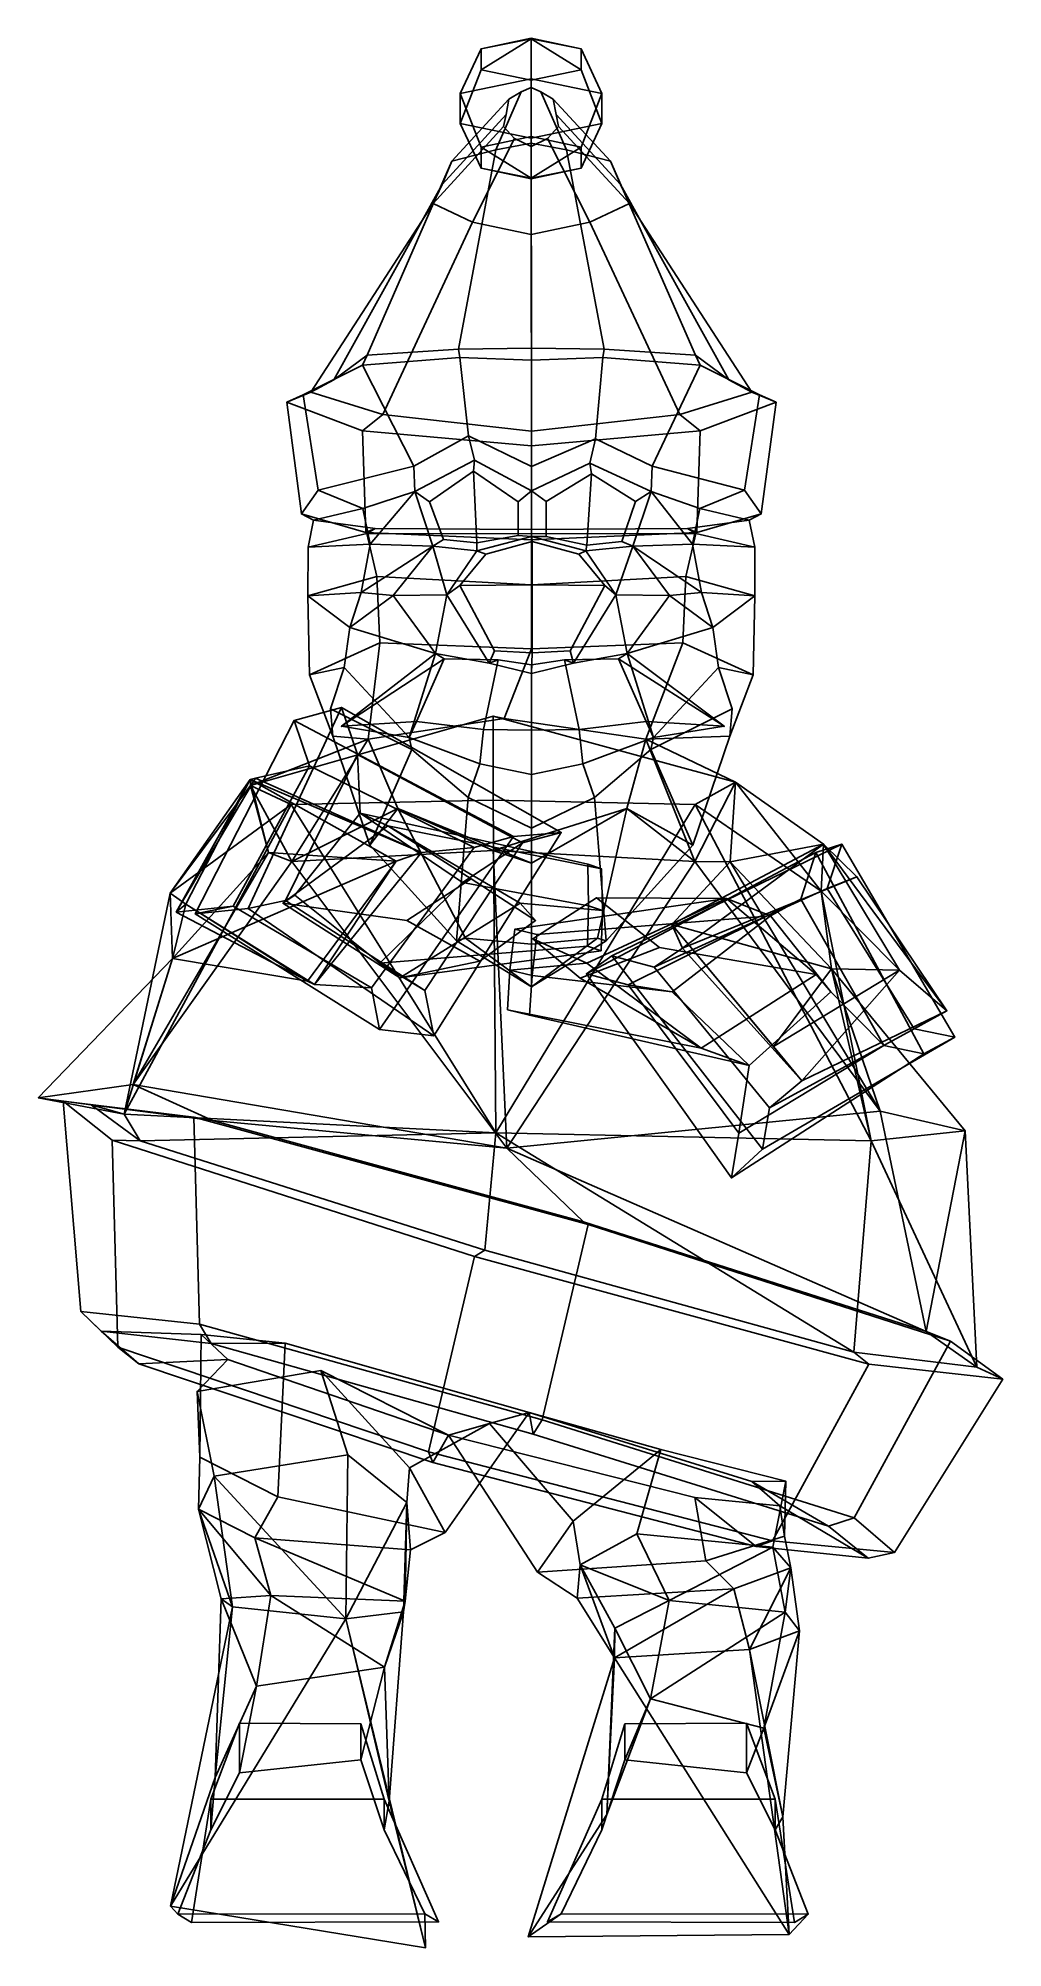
# Model space of a CAD drawing. Extents: x -126 to 137, y -160 to 359.
import ezdxf

# ---------------------------------------------------------------- set-up
doc = ezdxf.new("R2010")
doc.units = 0

msp = doc.modelspace()

# ---------------------------------------------------------------- linework, layer by layer
for p in [(-43.072681, 172.206116, 84.659988), (60.933887, 172.206116, 84.659988)]:
    msp.add_point(p)
for points in [[(-5.151848, 356.381012, -21.73793), (8.457044, 359.241974, -28.632166), (8.457046, 348.229431, -39.897041), (-10.788855, 344.183441, -30.147188)], [(8.457037, 347.798157, -1.055381), (8.457041, 359.063324, -12.543396), (-5.151852, 350.659119, -7.949565)], [(-5.151852, 350.659119, -7.949565), (8.457041, 359.063324, -12.543396), (-5.151848, 356.381012, -21.73793)], [(8.457041, 359.063324, -12.543396), (8.457044, 359.241974, -28.632166), (-5.151848, 356.381012, -21.73793)], [(8.457037, 347.798157, -1.055381), (22.065962, 350.659119, -7.949561), (8.457041, 359.063324, -12.543396)], [(8.457041, 359.063324, -12.543396), (22.065966, 356.381012, -21.737925), (8.457044, 359.241974, -28.632166)], [(22.065962, 350.659119, -7.949561), (22.065966, 356.381012, -21.737925), (8.457041, 359.063324, -12.543396)], [(22.065966, 356.381012, -21.737925), (27.702938, 344.183441, -30.147184), (8.457046, 348.229431, -39.897041), (8.457044, 359.241974, -28.632166)], [(-10.788859, 336.091431, -10.647422), (-5.151852, 350.659119, -7.949565), (-5.151848, 356.381012, -21.73793), (-10.788855, 344.183441, -30.147188)], [(27.702934, 336.091431, -10.647417), (27.702938, 344.183441, -30.147184), (22.065966, 356.381012, -21.737925), (22.065962, 350.659119, -7.949561)], [(8.457037, 332.045441, -0.897593), (8.457037, 347.798157, -1.055381), (-5.151852, 350.659119, -7.949565), (-10.788859, 336.091431, -10.647422)], [(-5.151847, 329.615723, -32.84499), (-10.788855, 344.183441, -30.147188), (8.457046, 348.229431, -39.897041), (8.457046, 332.476715, -39.739227)], [(8.457037, 332.045441, -0.897593), (27.702934, 336.091431, -10.647417), (22.065962, 350.659119, -7.949561), (8.457037, 347.798157, -1.055381)], [(22.065966, 329.615723, -32.844986), (8.457046, 332.476715, -39.739227), (8.457046, 348.229431, -39.897041), (27.702938, 344.183441, -30.147184)], [(2.411129, 342.651703, -9.418421), (1.661114, 338.542328, -11.149699), (-15.73661, 319.431458, 32.734623), (-13.057982, 325.824097, 43.296448)], [(5.75163, 344.646851, -8.577847), (2.411129, 342.651703, -9.418421), (-13.057982, 325.824097, 43.296448), (-1.127624, 328.927826, 48.424377)], [(-10.788859, 336.091431, -10.647422), (-10.788855, 344.183441, -30.147188), (-5.151847, 329.615723, -32.84499), (-5.15185, 323.893829, -19.056625)], [(8.447052, 345.811218, -8.087288), (5.75163, 344.646851, -8.577847), (-1.127624, 328.927826, 48.424377), (8.498883, 330.739166, 51.417027)], [(8.447052, 345.811218, -8.087288), (8.498883, 330.739166, 51.417027), (18.125391, 328.927826, 48.424377), (11.142474, 344.646851, -8.577847)], [(11.142474, 344.646851, -8.577847), (18.125391, 328.927826, 48.424377), (30.055748, 325.824097, 43.296448), (14.482975, 342.651703, -9.418419)], [(14.482975, 342.651703, -9.418419), (30.055748, 325.824097, 43.296448), (32.734371, 319.431458, 32.734627), (15.232988, 338.542328, -11.149697)], [(27.702934, 336.091431, -10.647417), (22.065962, 323.893829, -19.056622), (22.065966, 329.615723, -32.844986), (27.702938, 344.183441, -30.147184)], [(1.661114, 338.542328, -11.149699), (0.974453, 335.227539, -12.546223), (-18.188969, 314.274841, 24.215006), (-15.73661, 319.431458, 32.734623)], [(15.232988, 338.542328, -11.149697), (32.734371, 319.431458, 32.734627), (35.186737, 314.274841, 24.215008), (15.91965, 335.227539, -12.546221)], [(0.974453, 335.227539, -12.546223), (3.975398, 331.987244, -13.911336), (-7.471307, 309.234131, 15.886888), (-18.188969, 314.274841, 24.215006)], [(8.457037, 332.045441, -0.897593), (-10.788859, 336.091431, -10.647422), (-5.15185, 323.893829, -19.056625), (8.45704, 321.032898, -12.162441)], [(8.457034, 321.211487, -28.251158), (-5.151847, 329.615723, -32.84499), (8.457046, 332.476715, -39.739227)], [(8.457034, 321.211487, -28.251158), (8.457046, 332.476715, -39.739227), (22.065966, 329.615723, -32.844986)], [(8.457037, 332.045441, -0.897593), (8.45704, 321.032898, -12.162441), (22.065962, 323.893829, -19.056622), (27.702934, 336.091431, -10.647417)], [(15.91965, 335.227539, -12.546221), (35.186737, 314.274841, 24.215008), (24.469067, 309.234131, 15.886889), (12.918702, 331.987213, -13.911334)], [(-36.121689, 273.04834, 73.769592), (-11.261382, 274.691772, 86.634834), (-1.127624, 328.927826, 48.424377), (-13.057982, 325.824097, 43.296448)], [(8.52688, 275.02301, 94.062515), (8.498883, 330.739166, 51.417027), (-1.127624, 328.927826, 48.424377), (-11.261382, 274.691772, 86.634834)], [(3.975398, 331.987244, -13.911336), (8.44705, 329.804291, -14.831028), (8.498879, 305.838287, 10.2763), (-7.471307, 309.234131, 15.886888)], [(-5.15185, 323.893829, -19.056625), (-5.151847, 329.615723, -32.84499), (8.457034, 321.211487, -28.251158)], [(12.918702, 331.987213, -13.911334), (24.469067, 309.234131, 15.886889), (8.498879, 305.838287, 10.2763), (8.44705, 329.804291, -14.831028)], [(22.065962, 323.893829, -19.056622), (8.457034, 321.211487, -28.251158), (22.065966, 329.615723, -32.844986)], [(8.52688, 275.02301, 94.062515), (28.31514, 274.691772, 86.634834), (18.125391, 328.927826, 48.424377), (8.498883, 330.739166, 51.417027)], [(53.175453, 273.04834, 73.769592), (30.055748, 325.824097, 43.296448), (18.125391, 328.927826, 48.424377), (28.31514, 274.691772, 86.634834)], [(-45.16222, 266.35083, 46.322403), (-36.121689, 273.04834, 73.769592), (-13.057982, 325.824097, 43.296448), (-15.73661, 319.431458, 32.734623)], [(8.45704, 321.032898, -12.162441), (-5.15185, 323.893829, -19.056625), (8.457034, 321.211487, -28.251158)], [(8.45704, 321.032898, -12.162441), (8.457034, 321.211487, -28.251158), (22.065962, 323.893829, -19.056622)], [(62.215984, 266.35083, 46.322403), (32.734371, 319.431458, 32.734627), (30.055748, 325.824097, 43.296448), (53.175453, 273.04834, 73.769592)], [(-51.432159, 263.036377, 23.354204), (-45.16222, 266.35083, 46.322403), (-15.73661, 319.431458, 32.734623), (-18.188969, 314.274841, 24.215006)], [(68.485924, 263.036377, 23.354204), (35.186737, 314.274841, 24.215008), (32.734371, 319.431458, 32.734627), (62.215984, 266.35083, 46.322403)], [(-31.844246, 256.957275, 2.615222), (-51.432159, 263.036377, 23.354204), (-18.188969, 314.274841, 24.215006), (-7.471307, 309.234131, 15.886888)], [(48.898003, 256.957275, 2.615222), (24.469067, 309.234131, 15.886889), (35.186737, 314.274841, 24.215008), (68.485924, 263.036377, 23.354204)], [(8.52688, 252.391937, -16.353193), (-31.844246, 256.957275, 2.615222), (-7.471307, 309.234131, 15.886888), (8.498879, 305.838287, 10.2763)], [(8.52688, 252.391937, -16.353193), (8.498879, 305.838287, 10.2763), (24.469067, 309.234131, 15.886889), (48.898003, 256.957275, 2.615222)], [(-37.36404, 270.369202, 78.381233), (-36.121689, 273.04834, 73.769592), (-45.16222, 266.35083, 46.322403), (-53.460899, 262.294495, 47.732353)], [(-23.456627, 242.91156, 84.633743), (-37.36404, 270.369202, 78.381233), (-53.460899, 262.294495, 47.732353), (-49.413834, 236.339661, 66.073692)], [(-10.872718, 272.434296, 91.540169), (-11.261382, 274.691772, 86.634834), (-36.121689, 273.04834, 73.769592), (-37.36404, 270.369202, 78.381233)], [(-8.515892, 251.157349, 95.748184), (-10.872718, 272.434296, 91.540169), (-37.36404, 270.369202, 78.381233), (-23.456627, 242.91156, 84.633743)], [(8.52688, 271.686127, 97.65567), (8.52688, 275.02301, 94.062515), (-11.261382, 274.691772, 86.634834), (-10.872718, 272.434296, 91.540169)], [(8.52688, 242.8284, 99.972198), (8.52688, 271.686127, 97.65567), (-10.872718, 272.434296, 91.540169), (-8.515892, 251.157349, 95.748184)], [(8.52688, 271.686127, 97.65567), (27.926476, 272.434296, 91.540169), (28.31514, 274.691772, 86.634834), (8.52688, 275.02301, 94.062515)], [(8.52688, 242.8284, 99.972198), (25.973375, 250.352966, 95.818558), (27.926476, 272.434296, 91.540169), (8.52688, 271.686127, 97.65567)], [(25.973375, 250.352966, 95.818558), (41.382427, 242.91156, 84.633751), (54.417805, 270.369171, 78.381233), (27.926476, 272.434296, 91.540169)], [(27.926476, 272.434296, 91.540169), (54.417805, 270.369171, 78.381233), (53.175453, 273.04834, 73.769592), (28.31514, 274.691772, 86.634834)], [(41.382427, 242.91156, 84.633751), (66.467606, 236.339661, 66.073692), (70.514664, 262.294495, 47.732353), (54.417805, 270.369171, 78.381233)], [(54.417805, 270.369171, 78.381233), (70.514664, 262.294495, 47.732353), (62.215984, 266.35083, 46.322403), (53.175453, 273.04834, 73.769592)], [(-53.460899, 262.294495, 47.732353), (-45.16222, 266.35083, 46.322403), (-51.432159, 263.036377, 23.354204), (-57.986588, 260.283508, 21.930605)], [(70.514664, 262.294495, 47.732353), (75.040352, 260.283508, 21.930605), (68.485924, 263.036377, 23.354204), (62.215984, 266.35083, 46.322403)], [(-57.986588, 260.283508, 21.930605), (-51.432159, 263.036377, 23.354204), (-31.844246, 256.957275, 2.615222), (-37.372963, 252.506104, -0.818602)], [(-49.413834, 236.339661, 66.073692), (-53.460899, 262.294495, 47.732353), (-57.986588, 260.283508, 21.930605), (-53.987251, 229.900299, 28.771891)], [(-53.987251, 229.900299, 28.771891), (-57.986588, 260.283508, 21.930605), (-37.372963, 252.506104, -0.818602), (-36.477634, 224.893066, 2.958028)], [(75.040352, 260.283508, 21.930605), (54.426723, 252.506104, -0.818602), (48.898003, 256.957275, 2.615222), (68.485924, 263.036377, 23.354204)], [(71.041016, 229.900299, 28.771891), (53.531399, 224.893066, 2.958028), (54.426723, 252.506104, -0.818602), (75.040352, 260.283508, 21.930605)], [(66.467606, 236.339661, 66.073692), (71.041016, 229.900299, 28.771891), (75.040352, 260.283508, 21.930605), (70.514664, 262.294495, 47.732353)], [(-37.372963, 252.506104, -0.818602), (-31.844246, 256.957275, 2.615222), (8.52688, 252.391937, -16.353193), (8.52688, 248.39328, -20.572721)], [(54.426723, 252.506104, -0.818602), (8.52688, 248.39328, -20.572721), (8.52688, 252.391937, -16.353193), (48.898003, 256.957275, 2.615222)], [(-36.477634, 224.893066, 2.958028), (-37.372963, 252.506104, -0.818602), (8.52688, 248.39328, -20.572721), (8.526879, 222.88504, -16.709909)], [(-8.515892, 251.157349, 95.748184), (-23.456627, 242.91156, 84.633743), (-23.163918, 235.97821, 83.133759), (-6.947201, 244.5112, 95.097359)], [(8.52688, 242.8284, 99.972198), (-8.515892, 251.157349, 95.748184), (-6.947201, 244.5112, 95.097359), (8.52688, 236.220062, 97.248497)], [(53.531399, 224.893066, 2.958028), (8.526879, 222.88504, -16.709909), (8.52688, 248.39328, -20.572721), (54.426723, 252.506104, -0.818602)], [(8.52688, 242.8284, 99.972198), (8.52688, 236.220062, 97.248497), (24.404682, 243.704346, 95.111427), (25.973375, 250.352966, 95.818558)], [(25.973375, 250.352966, 95.818558), (24.404682, 243.704346, 95.111427), (41.089714, 235.97821, 83.133759), (41.382427, 242.91156, 84.633751)], [(-7.206049, 241.538635, 92.634552), (-6.947201, 244.5112, 95.097359), (-23.163918, 235.97821, 83.133759), (-19.143181, 233.169922, 82.818977)], [(-7.206049, 241.538635, 92.634552), (4.941825, 233.166748, 94.260582), (8.52688, 236.220062, 97.248497), (-6.947201, 244.5112, 95.097359)], [(-37.248295, 231.401642, 66.494194), (-23.163918, 235.97821, 83.133759), (-23.456627, 242.91156, 84.633743), (-49.413834, 236.339661, 66.073692)], [(-6.306692, 222.045532, 90.805023), (-7.206049, 241.538635, 92.634552), (-19.143181, 233.169922, 82.818977), (-15.396179, 222.980103, 85.712799)], [(4.941825, 233.166748, 94.260582), (-7.206049, 241.538635, 92.634552), (-6.306692, 222.045532, 90.805023), (4.941825, 224.0495, 95.104782)], [(24.911552, 240.843506, 92.433502), (24.404682, 243.704346, 95.111427), (8.52688, 236.220062, 97.248497), (12.565072, 233.286011, 94.440895)], [(12.565072, 233.286011, 94.440895), (12.565072, 223.781403, 95.483139), (23.59454, 221.433167, 90.174812), (24.911552, 240.843506, 92.433502)], [(23.59454, 221.433167, 90.174812), (33.156864, 222.429199, 83.888092), (36.830898, 233.289429, 80.315483), (24.911552, 240.843506, 92.433502)], [(24.911552, 240.843506, 92.433502), (36.830898, 233.289429, 80.315483), (41.089714, 235.97821, 83.133759), (24.404682, 243.704346, 95.111427)], [(54.302055, 231.401642, 66.494194), (66.467606, 236.339661, 66.073692), (41.382427, 242.91156, 84.633751), (41.089714, 235.97821, 83.133759)], [(-49.413834, 236.339661, 66.073692), (-53.987251, 229.900299, 28.771891), (-50.681709, 228.237183, 29.577936), (-37.248295, 231.401642, 66.494194)], [(-35.275543, 221.700012, 66.820854), (-23.163918, 235.97821, 83.133759), (-37.248295, 231.401642, 66.494194)], [(-18.23365, 221.139404, 86.714142), (-23.163918, 235.97821, 83.133759), (-35.275543, 221.700012, 66.820854)], [(-15.396179, 222.980103, 85.712799), (-19.143181, 233.169922, 82.818977), (-23.163918, 235.97821, 83.133759), (-18.23365, 221.139404, 86.714142)], [(4.941825, 224.0495, 95.104782), (8.526879, 223.802063, 98.309181), (8.52688, 236.220062, 97.248497), (4.941825, 233.166748, 94.260582)], [(12.565072, 223.781403, 95.483139), (12.565072, 233.286011, 94.440895), (8.52688, 236.220062, 97.248497), (8.526879, 223.802063, 98.309181)], [(33.156864, 222.429199, 83.888092), (36.159447, 221.139404, 86.714142), (41.089714, 235.97821, 83.133759), (36.830898, 233.289429, 80.315483)], [(36.159447, 221.139404, 86.714142), (52.3293, 221.700012, 66.820854), (41.089714, 235.97821, 83.133759)], [(52.3293, 221.700012, 66.820854), (54.302055, 231.401642, 66.494194), (41.089714, 235.97821, 83.133759)], [(66.467606, 236.339661, 66.073692), (54.302055, 231.401642, 66.494194), (67.735474, 228.237183, 29.577936), (71.041016, 229.900299, 28.771891)], [(-53.987251, 229.900299, 28.771891), (-36.477634, 224.893066, 2.958028), (-33.891506, 225.941895, 3.264927), (-50.681709, 228.237183, 29.577936)], [(-37.248295, 231.401642, 66.494194), (-50.681709, 228.237183, 29.577936), (-52.186119, 220.88385, 30.62701), (-35.275543, 221.700012, 66.820854)], [(71.041016, 229.900299, 28.771891), (67.735474, 228.237183, 29.577936), (50.945271, 225.941895, 3.264927), (53.531399, 224.893066, 2.958028)], [(54.302055, 231.401642, 66.494194), (52.3293, 221.700012, 66.820854), (69.239876, 220.88385, 30.62701), (67.735474, 228.237183, 29.577936)], [(-52.207901, 207.689941, 32.805943), (-52.186119, 220.88385, 30.62701), (-36.203869, 224.563232, 0.837368), (-33.459091, 212.86618, -0.646361)], [(-52.186119, 220.88385, 30.62701), (-50.681709, 228.237183, 29.577936), (-33.891506, 225.941895, 3.264927), (-36.203869, 224.563232, 0.837368)], [(-36.477634, 224.893066, 2.958028), (8.526879, 222.88504, -16.709909), (8.526878, 225.715363, -13.894478), (-33.891506, 225.941895, 3.264927)], [(-36.203869, 224.563232, 0.837368), (-33.891506, 225.941895, 3.264927), (8.526878, 225.715363, -13.894478), (8.526878, 224.489075, -14.240273)], [(-33.459091, 212.86618, -0.646361), (-36.203869, 224.563232, 0.837368), (8.526878, 224.489075, -14.240273), (8.526874, 210.612854, -12.780962)], [(-6.306692, 222.045532, 90.805023), (-6.2738, 219.85849, 93.000854), (8.526879, 223.802063, 98.309181), (4.941825, 224.0495, 95.104782)], [(8.785262, 222.41571, 112.701004), (8.526879, 223.802063, 98.309181), (-6.2738, 219.85849, 93.000854), (-3.837612, 218.981445, 109.184486)], [(50.512852, 212.86618, -0.646361), (8.526874, 210.612854, -12.780962), (8.526878, 224.489075, -14.240273), (53.257626, 224.563232, 0.837368)], [(53.531399, 224.893066, 2.958028), (50.945271, 225.941895, 3.264927), (8.526878, 225.715363, -13.894478), (8.526879, 222.88504, -16.709909)], [(53.257626, 224.563232, 0.837368), (8.526878, 224.489075, -14.240273), (8.526878, 225.715363, -13.894478), (50.945271, 225.941895, 3.264927)], [(8.785262, 222.41571, 112.701004), (21.408134, 218.981445, 109.184486), (23.327559, 219.85849, 93.000854), (8.526879, 223.802063, 98.309181)], [(23.59454, 221.433167, 90.174812), (12.565072, 223.781403, 95.483139), (8.526879, 223.802063, 98.309181), (23.327559, 219.85849, 93.000854)], [(69.261665, 207.689941, 32.805943), (50.512852, 212.86618, -0.646361), (53.257626, 224.563232, 0.837368), (69.239876, 220.88385, 30.62701)], [(69.239876, 220.88385, 30.62701), (53.257626, 224.563232, 0.837368), (50.945271, 225.941895, 3.264927), (67.735474, 228.237183, 29.577936)], [(-35.275543, 221.700012, 66.820854), (-52.186119, 220.88385, 30.62701), (-52.207901, 207.689941, 32.805943), (-37.717312, 208.60083, 66.669678)], [(-37.717312, 208.60083, 66.669678), (-18.23365, 221.139404, 86.714142), (-35.275543, 221.700012, 66.820854)], [(-29.063335, 207.784119, 89.890694), (-18.23365, 221.139404, 86.714142), (-37.717312, 208.60083, 66.669678)], [(-29.063335, 207.784119, 89.890694), (-14.431576, 207.937439, 92.925125), (-18.23365, 221.139404, 86.714142)], [(-6.306692, 222.045532, 90.805023), (-15.396179, 222.980103, 85.712799), (-18.23365, 221.139404, 86.714142), (-6.2738, 219.85849, 93.000854)], [(-14.431576, 207.937439, 92.925125), (-6.2738, 219.85849, 93.000854), (-18.23365, 221.139404, 86.714142)], [(-10.91394, 210.417114, 110.381821), (-3.837612, 218.981445, 109.184486), (-6.2738, 219.85849, 93.000854), (-14.431576, 207.937439, 92.925125)], [(8.785262, 210.598816, 116.831032), (8.785262, 222.41571, 112.701004), (-3.837612, 218.981445, 109.184486), (-10.91394, 210.417114, 110.381821)], [(8.785262, 210.598816, 116.831032), (28.484463, 210.417114, 110.381821), (21.408134, 218.981445, 109.184486), (8.785262, 222.41571, 112.701004)], [(28.484463, 210.417114, 110.381821), (31.485336, 207.937439, 92.925125), (23.327559, 219.85849, 93.000854), (21.408134, 218.981445, 109.184486)], [(23.59454, 221.433167, 90.174812), (23.327559, 219.85849, 93.000854), (36.159447, 221.139404, 86.714142), (33.156864, 222.429199, 83.888092)], [(31.485336, 207.937439, 92.925125), (36.159447, 221.139404, 86.714142), (23.327559, 219.85849, 93.000854)], [(46.117096, 207.784119, 89.890694), (36.159447, 221.139404, 86.714142), (31.485336, 207.937439, 92.925125)], [(54.771076, 208.60083, 66.669678), (52.3293, 221.700012, 66.820854), (36.159447, 221.139404, 86.714142)], [(46.117096, 207.784119, 89.890694), (54.771076, 208.60083, 66.669678), (36.159447, 221.139404, 86.714142)], [(52.3293, 221.700012, 66.820854), (54.771076, 208.60083, 66.669678), (69.261665, 207.689941, 32.805943), (69.239876, 220.88385, 30.62701)], [(-51.771545, 186.135681, 34.168629), (-52.207901, 207.689941, 32.805943), (-33.459091, 212.86618, -0.646361), (-32.666374, 194.87851, 2.264485)], [(-32.666374, 194.87851, 2.264485), (-33.459091, 212.86618, -0.646361), (8.526874, 210.612854, -12.780962), (8.526874, 193.252808, -8.349802)], [(49.720135, 194.87851, 2.264484), (8.526874, 193.252808, -8.349802), (8.526874, 210.612854, -12.780962), (50.512852, 212.86618, -0.646361)], [(68.82531, 186.135681, 34.168629), (49.720135, 194.87851, 2.264484), (50.512852, 212.86618, -0.646361), (69.261665, 207.689941, 32.805943)], [(-37.717312, 208.60083, 66.669678), (-52.207901, 207.689941, 32.805943), (-40.783386, 199.077454, 66.1129)], [(-42.38913, 188.147583, 66.291603), (-40.783386, 199.077454, 66.1129), (-52.207901, 207.689941, 32.805943), (-51.771545, 186.135681, 34.168629)], [(-40.783386, 199.077454, 66.1129), (-29.063335, 207.784119, 89.890694), (-37.717312, 208.60083, 66.669678)], [(-17.566715, 191.970764, 86.773262), (-29.063335, 207.784119, 89.890694), (-40.783386, 199.077454, 66.1129)], [(-17.566715, 191.970764, 86.773262), (-14.431576, 207.937439, 92.925125), (-29.063335, 207.784119, 89.890694)], [(-2.939581, 189.350403, 92.676399), (-14.431576, 207.937439, 92.925125), (-17.566715, 191.970764, 86.773262)], [(-1.489613, 192.669128, 105.546127), (-10.91394, 210.417114, 110.381821), (-14.431576, 207.937439, 92.925125), (-2.939581, 189.350403, 92.676399)], [(8.785262, 192.147644, 110.776154), (8.785262, 210.598816, 116.831032), (-10.91394, 210.417114, 110.381821), (-1.489613, 192.669128, 105.546127)], [(8.785262, 192.147644, 110.776154), (19.060137, 192.669128, 105.546127), (28.484463, 210.417114, 110.381821), (8.785262, 210.598816, 116.831032)], [(19.060137, 192.669128, 105.546127), (19.99334, 189.350403, 92.676399), (31.485336, 207.937439, 92.925125), (28.484463, 210.417114, 110.381821)], [(19.99334, 189.350403, 92.676399), (34.620476, 191.970764, 86.773262), (31.485336, 207.937439, 92.925125)], [(34.620476, 191.970764, 86.773262), (46.117096, 207.784119, 89.890694), (31.485336, 207.937439, 92.925125)], [(34.620476, 191.970764, 86.773262), (57.837151, 199.077454, 66.1129), (46.117096, 207.784119, 89.890694)], [(57.837151, 199.077454, 66.1129), (54.771076, 208.60083, 66.669678), (46.117096, 207.784119, 89.890694)], [(54.771076, 208.60083, 66.669678), (57.837151, 199.077454, 66.1129), (69.261665, 207.689941, 32.805943)], [(59.442894, 188.147583, 66.291603), (68.82531, 186.135681, 34.168629), (69.261665, 207.689941, 32.805943), (57.837151, 199.077454, 66.1129)], [(-42.38913, 188.147583, 66.291603), (-24.674725, 169.144806, 93.082611), (-17.566715, 191.970764, 86.773262), (-40.783386, 199.077454, 66.1129)], [(59.442894, 188.147583, 66.291603), (57.837151, 199.077454, 66.1129), (34.620476, 191.970764, 86.773262), (41.728481, 169.144806, 93.082611)], [(-45.443005, 169.524017, 38.27774), (-51.771545, 186.135681, 34.168629), (-32.666374, 194.87851, 2.264485), (-35.822521, 168.64563, 25.937632)], [(-35.822521, 168.64563, 25.937632), (-32.666374, 194.87851, 2.264485), (8.526874, 193.252808, -8.349802), (1.101046, 174.308746, 4.237138)], [(8.785262, 192.147644, 110.776154), (-1.489613, 192.669128, 105.546127), (-2.939581, 189.350403, 92.676399), (8.526879, 186.563049, 98.595886)], [(39.661541, 168.64563, 25.937632), (1.101046, 174.308746, 4.237138), (8.526874, 193.252808, -8.349802), (49.720135, 194.87851, 2.264484)], [(8.785262, 192.147644, 110.776154), (8.526879, 186.563049, 98.595886), (19.99334, 189.350403, 92.676399), (19.060137, 192.669128, 105.546127)], [(62.496765, 169.524017, 38.27774), (39.661541, 168.64563, 25.937632), (49.720135, 194.87851, 2.264484), (68.82531, 186.135681, 34.168629)], [(-45.443005, 169.524017, 38.27774), (-46.112354, 176.889496, 69.461884), (-42.38913, 188.147583, 66.291603), (-51.771545, 186.135681, 34.168629)], [(-42.38913, 188.147583, 66.291603), (-46.112354, 176.889496, 69.461884), (-23.991554, 165.923065, 84.071426), (-24.674725, 169.144806, 93.082611)], [(-15.200525, 190.55011, 100.773483), (-17.566715, 191.970764, 86.773262), (-43.072681, 172.206116, 84.659988)], [(-43.072681, 172.206116, 84.659988), (-17.566715, 191.970764, 86.773262), (-24.674725, 169.144806, 93.082611)], [(-22.677727, 173.501404, 103.167496), (-15.200525, 190.55011, 100.773483), (-43.072681, 172.206116, 84.659988)], [(-0.503155, 190.287842, 100.890594), (-15.200525, 190.55011, 100.773483), (-22.677727, 173.501404, 103.167496), (-4.464108, 171.310089, 111.83506)], [(-15.200525, 190.55011, 100.773483), (-0.503155, 190.287842, 100.890594), (-2.939581, 189.350403, 92.676399), (-17.566715, 191.970764, 86.773262)], [(-4.464108, 171.310089, 111.83506), (8.526879, 171.106628, 112.518768), (8.526879, 188.87384, 103.63916), (-0.503155, 190.287842, 100.890594)], [(8.526879, 188.87384, 103.63916), (8.526879, 186.563049, 98.595886), (-2.939581, 189.350403, 92.676399), (-0.503155, 190.287842, 100.890594)], [(21.517866, 171.310089, 111.83506), (17.556915, 190.287842, 100.890594), (8.526879, 188.87384, 103.63916), (8.526879, 171.106628, 112.518768)], [(8.526879, 188.87384, 103.63916), (17.556915, 190.287842, 100.890594), (19.99334, 189.350403, 92.676399), (8.526879, 186.563049, 98.595886)], [(32.254284, 190.55011, 100.773483), (34.620476, 191.970764, 86.773262), (19.99334, 189.350403, 92.676399), (17.556915, 190.287842, 100.890594)], [(17.556915, 190.287842, 100.890594), (21.517866, 171.310089, 111.83506), (39.731487, 173.501404, 103.167496), (32.254284, 190.55011, 100.773483)], [(32.254284, 190.55011, 100.773483), (60.933887, 172.206116, 84.659988), (34.620476, 191.970764, 86.773262)], [(39.731487, 173.501404, 103.167496), (60.933887, 172.206116, 84.659988), (32.254284, 190.55011, 100.773483)], [(60.933887, 172.206116, 84.659988), (41.728481, 169.144806, 93.082611), (34.620476, 191.970764, 86.773262)], [(59.442894, 188.147583, 66.291603), (41.728481, 169.144806, 93.082611), (41.045311, 165.923065, 84.071426), (63.166122, 176.889496, 69.461884)], [(62.496765, 169.524017, 38.27774), (68.82531, 186.135681, 34.168629), (59.442894, 188.147583, 66.291603), (63.166122, 176.889496, 69.461884)], [(-68.454018, 122.657654, 227.260376), (-43.040382, 177.330017, 212.113464), (-55.982372, 173.724701, 182.635162), (-82.819359, 121.171661, 197.453598)], [(-68.454018, 122.657654, 227.260376), (-58.316322, 124.820984, 222.538559), (-38.757889, 164.475891, 210.800552), (-43.040382, 177.330017, 212.113464)], [(3.686349, 142.196533, 157.034866), (-55.982372, 173.724701, 182.635162), (-43.040382, 177.330017, 212.113464), (16.661037, 143.344543, 187.491409)], [(-23.991554, 165.923065, 84.071426), (-46.112354, 176.889496, 69.461884), (-45.443005, 169.524017, 38.27774), (-35.364937, 139.876556, 54.272167)], [(16.661037, 143.344543, 187.491409), (-43.040382, 177.330017, 212.113464), (-38.757889, 164.475891, 210.800552), (6.164776, 140.492889, 192.410553)], [(41.045311, 165.923065, 84.071426), (52.418697, 139.876556, 54.272167), (62.496765, 169.524017, 38.27774), (63.166122, 176.889496, 69.461884)], [(-82.819359, 121.171661, 197.453598), (-55.982372, 173.724701, 182.635162), (-51.823261, 161.473633, 181.348541), (-72.520248, 123.327881, 192.658661)], [(-1.853932, 174.900818, 2.414005), (-1.857344, 152.070068, -48.561859), (-56.752666, 150.964569, -39.722935), (-67.824722, 156.118103, -4.809561)], [(-1.853932, 174.900818, 2.414005), (-67.824722, 156.118103, -4.809561), (-35.822521, 168.64563, 25.937632), (1.101046, 174.308746, 4.237138)], [(3.686349, 142.196533, 157.034866), (-6.985626, 139.255829, 162.038422), (-51.823261, 161.473633, 181.348541), (-55.982372, 173.724701, 182.635162)], [(-24.674725, 169.144806, 93.082611), (-22.677727, 173.501404, 103.167496), (-43.072681, 172.206116, 84.659988)], [(-4.464108, 171.310089, 111.83506), (-22.677727, 173.501404, 103.167496), (-24.674725, 169.144806, 93.082611), (-5.465734, 162.011047, 101.929436)], [(8.526879, 171.106628, 112.518768), (-4.464108, 171.310089, 111.83506), (-5.465734, 162.011047, 101.929436), (8.526879, 159.04425, 107.400803)], [(-1.853932, 174.900818, 2.414005), (63.986191, 157.018005, -5.372619), (53.064346, 150.964569, -39.722935), (-1.857344, 152.070068, -48.561859)], [(1.101046, 174.308746, 4.237138), (39.661541, 168.64563, 25.937632), (63.986191, 157.018005, -5.372619), (-1.853932, 174.900818, 2.414005)], [(8.526879, 171.106628, 112.518768), (8.526879, 159.04425, 107.400803), (22.519493, 162.011047, 101.929436), (21.517866, 171.310089, 111.83506)], [(21.517866, 171.310089, 111.83506), (22.519493, 162.011047, 101.929436), (41.728481, 169.144806, 93.082611), (39.731487, 173.501404, 103.167496)], [(41.728481, 169.144806, 93.082611), (60.933887, 172.206116, 84.659988), (39.731487, 173.501404, 103.167496)], [(-67.824722, 156.118103, -4.809561), (-56.614574, 135.401886, 55.802441), (-35.822521, 168.64563, 25.937632)], [(-56.614574, 135.401886, 55.802441), (-27.741901, 149.813568, 51.895214), (-35.822521, 168.64563, 25.937632)], [(-35.364937, 139.876556, 54.272167), (-45.443005, 169.524017, 38.27774), (-35.822521, 168.64563, 25.937632), (-27.741901, 149.813568, 51.895214)], [(-8.648029, 152.859558, 103.977287), (-5.465734, 162.011047, 101.929436), (-24.674725, 169.144806, 93.082611), (-23.991554, 165.923065, 84.071426)], [(25.701786, 152.859558, 103.977287), (41.045311, 165.923065, 84.071426), (41.728481, 169.144806, 93.082611), (22.519493, 162.011047, 101.929436)], [(52.418697, 139.876556, 54.272167), (34.445557, 149.813568, 51.895214), (39.661541, 168.64563, 25.937632), (62.496765, 169.524017, 38.27774)], [(52.935226, 135.401855, 55.802437), (39.661541, 168.64563, 25.937632), (34.445557, 149.813568, 51.895214)], [(63.986191, 157.018005, -5.372619), (39.661541, 168.64563, 25.937632), (52.935226, 135.401855, 55.802437)], [(-72.520248, 123.327881, 192.658661), (-51.823261, 161.473633, 181.348541), (-66.421455, 158.119019, 148.441299), (-88.010803, 121.699463, 160.072144)], [(-66.421455, 158.119019, 148.441299), (-51.823261, 161.473633, 181.348541), (-6.985626, 139.255829, 162.038422), (-21.327221, 137.906677, 128.915054)], [(-55.728638, 126.262878, 219.817657), (-38.017288, 148.586914, 213.585327), (-38.757889, 164.475891, 210.800552), (-58.316322, 124.820984, 222.538559)], [(-10.147019, 129.762939, 203.741318), (6.164776, 140.492889, 192.410553), (-38.757889, 164.475891, 210.800552), (-38.017288, 148.586914, 213.585327)], [(-11.833155, 113.875031, 86.024086), (-8.648029, 152.859558, 103.977287), (-23.991554, 165.923065, 84.071426), (-35.364937, 139.876556, 54.272167)], [(8.526879, 144.514069, 110.343498), (8.526879, 159.04425, 107.400803), (-5.465734, 162.011047, 101.929436), (-8.648029, 152.859558, 103.977287)], [(8.526879, 144.514069, 110.343498), (25.701786, 152.859558, 103.977287), (22.519493, 162.011047, 101.929436), (8.526879, 159.04425, 107.400803)], [(28.886913, 113.875031, 86.024086), (52.418697, 139.876556, 54.272167), (41.045311, 165.923065, 84.071426), (25.701786, 152.859558, 103.977287)], [(-89.675323, 126.868134, -22.132084), (-67.93576, 157.701111, 94.370651), (-67.824722, 156.118103, -4.809561)], [(-89.675323, 126.868134, -22.132084), (-85.417366, 123.869415, 106.700142), (-67.93576, 157.701111, 94.370651)], [(-89.675323, 126.868134, -22.132084), (-67.824722, 156.118103, -4.809561), (-56.752666, 150.964569, -39.722935)], [(-88.010803, 121.699463, 160.072144), (-66.421455, 158.119019, 148.441299), (-67.93576, 157.701111, 94.370651)], [(-88.010803, 121.699463, 160.072144), (-67.93576, 157.701111, 94.370651), (-85.417366, 123.869415, 106.700142)], [(-21.327221, 137.906677, 128.915054), (-67.93576, 157.701111, 94.370651), (-66.421455, 158.119019, 148.441299)], [(-62.89167, 137.91803, 27.988192), (-67.824722, 156.118103, -4.809561), (-67.93576, 157.701111, 94.370651)], [(-62.89167, 137.91803, 27.988192), (-67.93576, 157.701111, 94.370651), (-28.240173, 135.508667, 79.865356)], [(-21.327221, 137.906677, 128.915054), (-28.240173, 135.508667, 79.865356), (-67.93576, 157.701111, 94.370651)], [(-62.89167, 137.91803, 27.988192), (-56.614574, 135.401886, 55.802441), (-67.824722, 156.118103, -4.809561)], [(62.554733, 135.346008, 30.954542), (63.986191, 157.018005, -5.372619), (52.935226, 135.401855, 55.802437)], [(87.299736, 127.336548, -26.174761), (53.064346, 150.964569, -39.722935), (63.986191, 157.018005, -5.372619)], [(62.554733, 135.346008, 30.954542), (87.985603, 140.129242, 94.235321), (63.986191, 157.018005, -5.372619)], [(87.299736, 127.336548, -26.174761), (63.986191, 157.018005, -5.372619), (87.985603, 140.129242, 94.235321)], [(-102.148071, 66.771149, -69.854202), (-56.752666, 150.964569, -39.722935), (-1.149596, 61.700989, -106.061798)], [(-102.148071, 66.771149, -69.854202), (-89.675323, 126.868134, -22.132084), (-56.752666, 150.964569, -39.722935)], [(-1.149596, 61.700989, -106.061798), (-56.752666, 150.964569, -39.722935), (-1.857344, 152.070068, -48.561859)], [(8.526879, 101.357864, 89.266022), (8.526879, 144.514069, 110.343498), (-8.648029, 152.859558, 103.977287), (-11.833155, 113.875031, 86.024086)], [(-1.149596, 61.700989, -106.061798), (-1.857344, 152.070068, -48.561859), (53.064346, 150.964569, -39.722935)], [(100.921967, 59.526871, -73.66198), (-1.149596, 61.700989, -106.061798), (53.064346, 150.964569, -39.722935)], [(8.526879, 101.357864, 89.266022), (28.886913, 113.875031, 86.024086), (25.701786, 152.859558, 103.977287), (8.526879, 144.514069, 110.343498)], [(100.921967, 59.526871, -73.66198), (53.064346, 150.964569, -39.722935), (87.299736, 127.336548, -26.174761)], [(-59.024734, 124.093262, 260.76651), (-30.485876, 145.13147, 252.867691), (-38.017288, 148.586914, 213.585327), (-55.728638, 126.262878, 219.817657)], [(-1.823221, 138.404663, 62.739731), (-27.741901, 149.813568, 51.895214), (-56.614574, 135.401886, 55.802441)], [(24.09988, 123.348969, 238.126556), (-10.147019, 129.762939, 203.741318), (-38.017288, 148.586914, 213.585327), (23.90489, 134.707825, 238.460526)], [(27.566555, 133.460693, 250.809586), (23.90489, 134.707825, 238.460526), (-38.017288, 148.586914, 213.585327), (-30.485876, 145.13147, 252.867691)], [(-11.833155, 113.875031, 86.024086), (-35.364937, 139.876556, 54.272167), (-27.741901, 149.813568, 51.895214), (-9.414209, 114.567322, 70.117401)], [(-9.414209, 114.567322, 70.117401), (-27.741901, 149.813568, 51.895214), (8.526879, 134.969849, 44.174248), (8.526879, 112.933167, 65.821327)], [(8.526879, 134.969849, 44.174248), (-27.741901, 149.813568, 51.895214), (-1.823221, 138.404663, 62.739731)], [(8.526879, 134.969849, 44.174248), (-1.823221, 138.404663, 62.739731), (34.445557, 149.813568, 51.895214)], [(-1.823221, 138.404663, 62.739731), (52.935226, 135.401855, 55.802437), (34.445557, 149.813568, 51.895214)], [(26.467968, 114.567322, 70.117401), (8.526879, 112.933167, 65.821327), (8.526879, 134.969849, 44.174248), (34.445557, 149.813568, 51.895214)], [(28.886913, 113.875031, 86.024086), (26.467968, 114.567322, 70.117401), (34.445557, 149.813568, 51.895214), (52.418697, 139.876556, 54.272167)], [(-25.289139, 119.378174, 310.195648), (-7.793617, 130.765778, 316.503204), (-30.485876, 145.13147, 252.867691), (-59.024734, 124.093262, 260.76651)], [(-32.758953, 89.776016, 176.22049), (-34.942013, 101.121094, 176.652481), (-6.985626, 139.255829, 162.038422), (3.686349, 142.196533, 157.034866)], [(-32.758953, 89.776016, 176.22049), (3.686349, 142.196533, 157.034866), (16.661037, 143.344543, 187.491409), (-18.01494, 88.078522, 207.000153)], [(-32.663574, 107.782043, 211.809235), (-20.386778, 100.329102, 207.473236), (6.164776, 140.492889, 192.410553), (-10.147019, 129.762939, 203.741318)], [(9.689016, 119.378174, 311.309723), (5.484654, 124.093262, 256.894104), (-30.485876, 145.13147, 252.867691), (-7.793617, 130.765778, 316.503204)], [(27.886017, 122.100067, 250.457642), (27.566555, 133.460693, 250.809586), (-30.485876, 145.13147, 252.867691), (5.484654, 124.093262, 256.894104)], [(-18.01494, 88.078522, 207.000153), (16.661037, 143.344543, 187.491409), (6.164776, 140.492889, 192.410553), (-20.386778, 100.329102, 207.473236)], [(30.393234, 109.776215, 164.672256), (23.513109, 104.913239, 196.707825), (85.824936, 137.8974, 215.543884), (92.933632, 140.175354, 184.020218)], [(30.393234, 109.776215, 164.672256), (92.933632, 140.175354, 184.020218), (88.964279, 128.084808, 181.35466), (41.911591, 106.7034, 167.008835)], [(115.271149, 83.15033, 215.70578), (123.650459, 87.657715, 183.980606), (92.933632, 140.175354, 184.020218), (85.824936, 137.8974, 215.543884)], [(123.650459, 87.657715, 183.980606), (112.560997, 89.94696, 181.636383), (88.964279, 128.084808, 181.35466), (92.933632, 140.175354, 184.020218)], [(-99.696625, 74.781036, 84.18541), (-62.89167, 137.91803, 27.988192), (-88.997368, 109.021057, 10.587644)], [(-99.696625, 74.781036, 84.18541), (-56.614574, 135.401886, 55.802441), (-62.89167, 137.91803, 27.988192)], [(1.889391, 57.506622, 112.196892), (-56.614574, 135.401886, 55.802441), (-99.696625, 74.781036, 84.18541)], [(-88.997368, 109.021057, 10.587644), (-62.89167, 137.91803, 27.988192), (-28.240173, 135.508667, 79.865356)], [(-52.280628, 102.913544, 94.922676), (-88.997368, 109.021057, 10.587644), (-28.240173, 135.508667, 79.865356)], [(1.889391, 57.506622, 112.196892), (-1.823221, 138.404663, 62.739731), (-56.614574, 135.401886, 55.802441)], [(-50.396641, 101.962036, 143.927338), (-52.280628, 102.913544, 94.922676), (-28.240173, 135.508667, 79.865356)], [(-21.327221, 137.906677, 128.915054), (-6.985626, 139.255829, 162.038422), (-34.942013, 101.121094, 176.652481), (-50.396641, 101.962036, 143.927338)], [(-50.396641, 101.962036, 143.927338), (-28.240173, 135.508667, 79.865356), (-21.327221, 137.906677, 128.915054)], [(1.889391, 57.506622, 112.196892), (52.935226, 135.401855, 55.802437), (-1.823221, 138.404663, 62.739731)], [(1.889391, 57.506622, 112.196892), (103.373413, 67.536774, 80.37764), (52.935226, 135.401855, 55.802437)], [(23.513109, 104.913239, 196.707825), (34.840237, 101.931335, 199.01123), (81.747131, 125.21051, 212.767883), (85.824936, 137.8974, 215.543884)], [(62.554733, 135.346008, 30.954542), (46.707329, 118.297424, 83.87101), (87.985603, 140.129242, 94.235321)], [(49.623474, 111.907654, 132.107544), (87.985603, 140.129242, 94.235321), (46.707329, 118.297424, 83.87101)], [(90.160469, 106.267029, 7.150927), (46.707329, 118.297424, 83.87101), (62.554733, 135.346008, 30.954542)], [(49.623474, 111.907654, 132.107544), (97.02816, 131.296204, 146.256119), (87.985603, 140.129242, 94.235321)], [(103.373413, 67.536774, 80.37764), (62.554733, 135.346008, 30.954542), (52.935226, 135.401855, 55.802437)], [(103.373413, 67.536774, 80.37764), (90.160469, 106.267029, 7.150927), (62.554733, 135.346008, 30.954542)], [(115.271149, 83.15033, 215.70578), (85.824936, 137.8974, 215.543884), (81.747131, 125.21051, 212.767883), (104.353897, 85.444275, 213.403625)], [(87.299736, 127.336548, -26.174761), (87.985603, 140.129242, 94.235321), (108.635551, 105.847595, 96.646904)], [(121.511513, 94.857452, 146.991547), (108.635551, 105.847595, 96.646904), (87.985603, 140.129242, 94.235321)], [(121.511513, 94.857452, 146.991547), (87.985603, 140.129242, 94.235321), (97.02816, 131.296204, 146.256119)], [(-5.494298, 108.371735, 316.054169), (9.689016, 119.378174, 311.309723), (-7.793617, 130.765778, 316.503204), (-25.289139, 119.378174, 310.195648)], [(27.886017, 122.100067, 250.457642), (24.09988, 123.348969, 238.126556), (23.90489, 134.707825, 238.460526), (27.566555, 133.460693, 250.809586)], [(97.02816, 131.296204, 146.256119), (49.623474, 111.907654, 132.107544), (41.911591, 106.7034, 167.008835), (88.964279, 128.084808, 181.35466)], [(112.560997, 89.94696, 181.636383), (121.511513, 94.857452, 146.991547), (97.02816, 131.296204, 146.256119), (88.964279, 128.084808, 181.35466)], [(-102.148071, 66.771149, -69.854202), (-88.997368, 109.021057, 10.587644), (-89.675323, 126.868134, -22.132084)], [(-88.997368, 109.021057, 10.587644), (-85.417366, 123.869415, 106.700142), (-89.675323, 126.868134, -22.132084)], [(-18.01494, 88.078522, 207.000153), (-20.386778, 100.329102, 207.473236), (-58.316322, 124.820984, 222.538559), (-68.454018, 122.657654, 227.260376)], [(-27.25592, 103.767502, 250.754837), (-59.024734, 124.093262, 260.76651), (-55.728638, 126.262878, 219.817657), (-32.663574, 107.782043, 211.809235)], [(-32.663574, 107.782043, 211.809235), (-55.728638, 126.262878, 219.817657), (-58.316322, 124.820984, 222.538559), (-20.386778, 100.329102, 207.473236)], [(23.795385, 112.375092, 238.005783), (-32.663574, 107.782043, 211.809235), (-10.147019, 129.762939, 203.741318), (24.09988, 123.348969, 238.126556)], [(2.681368, 105.913361, 219.295059), (23.592197, 107.805511, 229.60907), (61.5839, 125.383972, 229.03775), (4.049372, 117.070862, 217.583603)], [(4.049372, 117.070862, 217.583603), (61.5839, 125.383972, 229.03775), (73.508507, 120.685669, 198.266724), (10.035653, 115.577209, 206.208405)], [(21.840046, 103.707809, 291.639374), (43.364227, 112.088257, 287.927521), (26.214415, 125.551025, 288.365326), (8.956621, 114.428497, 281.981812)], [(8.956621, 114.428497, 281.981812), (26.214415, 125.551025, 288.365326), (61.5839, 125.383972, 229.03775), (23.592197, 107.805511, 229.60907)], [(43.364227, 112.088257, 287.927521), (85.953682, 104.68512, 246.275406), (61.5839, 125.383972, 229.03775), (26.214415, 125.551025, 288.365326)], [(46.766987, 99.980133, 188.356247), (73.508507, 120.685669, 198.266724), (81.747131, 125.21051, 212.767883), (34.840237, 101.931335, 199.01123)], [(85.953682, 104.68512, 246.275406), (89.907921, 99.980133, 211.225891), (73.508507, 120.685669, 198.266724), (61.5839, 125.383972, 229.03775)], [(89.907921, 99.980133, 211.225891), (104.353897, 85.444275, 213.403625), (81.747131, 125.21051, 212.767883), (73.508507, 120.685669, 198.266724)], [(100.921967, 59.526871, -73.66198), (87.299736, 127.336548, -26.174761), (90.160469, 106.267029, 7.150927)], [(90.160469, 106.267029, 7.150927), (87.299736, 127.336548, -26.174761), (108.635551, 105.847595, 96.646904)], [(-52.280628, 102.913544, 94.922676), (-85.417366, 123.869415, 106.700142), (-88.997368, 109.021057, 10.587644)], [(-50.396641, 101.962036, 143.927338), (-88.010803, 121.699463, 160.072144), (-85.417366, 123.869415, 106.700142)], [(-50.396641, 101.962036, 143.927338), (-34.942013, 101.121094, 176.652481), (-72.520248, 123.327881, 192.658661), (-88.010803, 121.699463, 160.072144)], [(-50.396641, 101.962036, 143.927338), (-85.417366, 123.869415, 106.700142), (-52.280628, 102.913544, 94.922676)], [(-32.758953, 89.776016, 176.22049), (-82.819359, 121.171661, 197.453598), (-72.520248, 123.327881, 192.658661), (-34.942013, 101.121094, 176.652481)], [(-32.758953, 89.776016, 176.22049), (-18.01494, 88.078522, 207.000153), (-68.454018, 122.657654, 227.260376), (-82.819359, 121.171661, 197.453598)], [(-5.494298, 108.371735, 316.054169), (-25.289139, 119.378174, 310.195648), (-59.024734, 124.093262, 260.76651), (-27.25592, 103.767502, 250.754837)], [(-5.494298, 108.371735, 316.054169), (-27.25592, 103.767502, 250.754837), (5.484654, 124.093262, 256.894104), (9.689016, 119.378174, 311.309723)], [(27.479229, 111.124146, 250.389389), (27.886017, 122.100067, 250.457642), (5.484654, 124.093262, 256.894104), (-27.25592, 103.767502, 250.754837)], [(8.786215, 104.417542, 207.961777), (10.035653, 115.577209, 206.208405), (73.508507, 120.685669, 198.266724), (46.766987, 99.980133, 188.356247)], [(27.479229, 111.124146, 250.389389), (23.795385, 112.375092, 238.005783), (24.09988, 123.348969, 238.126556), (27.886017, 122.100067, 250.457642)], [(8.526879, 101.357864, 89.266022), (-11.833155, 113.875031, 86.024086), (-9.414209, 114.567322, 70.117401)], [(8.526879, 101.357864, 89.266022), (-9.414209, 114.567322, 70.117401), (8.526879, 112.933167, 65.821327)], [(2.681368, 105.913361, 219.295059), (4.049372, 117.070862, 217.583603), (10.035653, 115.577209, 206.208405), (8.786215, 104.417542, 207.961777)], [(8.526879, 101.357864, 89.266022), (8.526879, 112.933167, 65.821327), (26.467968, 114.567322, 70.117401)], [(8.526879, 101.357864, 89.266022), (26.467968, 114.567322, 70.117401), (28.886913, 113.875031, 86.024086)], [(21.840046, 103.707809, 291.639374), (8.956621, 114.428497, 281.981812), (23.592197, 107.805511, 229.60907), (54.735836, 84.716919, 234.054749)], [(74.315376, 85.176575, 87.875099), (46.707329, 118.297424, 83.87101), (90.160469, 106.267029, 7.150927)], [(82.081772, 75.830597, 134.812881), (46.707329, 118.297424, 83.87101), (74.315376, 85.176575, 87.875099)], [(82.081772, 75.830597, 134.812881), (49.623474, 111.907654, 132.107544), (46.707329, 118.297424, 83.87101)], [(-99.696625, 74.781036, 84.18541), (-88.997368, 109.021057, 10.587644), (-125.535065, 71.201935, -0.977608)], [(-125.535065, 71.201935, -0.977608), (-88.997368, 109.021057, 10.587644), (-102.148071, 66.771149, -69.854202)], [(27.479229, 111.124146, 250.389389), (-27.25592, 103.767502, 250.754837), (-32.663574, 107.782043, 211.809235), (23.795385, 112.375092, 238.005783)], [(21.840046, 103.707809, 291.639374), (54.735836, 84.716919, 234.054749), (85.953682, 104.68512, 246.275406), (43.364227, 112.088257, 287.927521)], [(71.372581, 57.249496, 167.100494), (62.902706, 49.42218, 199.266479), (23.513109, 104.913239, 196.707825), (30.393234, 109.776215, 164.672256)], [(71.372581, 57.249496, 167.100494), (30.393234, 109.776215, 164.672256), (41.911591, 106.7034, 167.008835), (73.265427, 68.470306, 169.143417)], [(49.623474, 111.907654, 132.107544), (82.081772, 75.830597, 134.812881), (73.265427, 68.470306, 169.143417), (41.911591, 106.7034, 167.008835)], [(2.009024, 95.145279, 221.353455), (54.735836, 84.716919, 234.054749), (23.592197, 107.805511, 229.60907), (2.681368, 105.913361, 219.295059)], [(2.009024, 95.145279, 221.353455), (2.681368, 105.913361, 219.295059), (8.786215, 104.417542, 207.961777), (8.023751, 93.647034, 209.948761)], [(8.023751, 93.647034, 209.948761), (8.786215, 104.417542, 207.961777), (46.766987, 99.980133, 188.356247), (67.706528, 80.004242, 203.72464)], [(62.902706, 49.42218, 199.266479), (64.962158, 61.538376, 201.476151), (34.840237, 101.931335, 199.01123), (23.513109, 104.913239, 196.707825)], [(54.735836, 84.716919, 234.054749), (67.706528, 80.004242, 203.72464), (89.907921, 99.980133, 211.225891), (85.953682, 104.68512, 246.275406)], [(74.315376, 85.176575, 87.875099), (90.160469, 106.267029, 7.150927), (108.635551, 105.847595, 96.646904)], [(82.081772, 75.830597, 134.812881), (74.315376, 85.176575, 87.875099), (108.635551, 105.847595, 96.646904)], [(82.081772, 75.830597, 134.812881), (108.635551, 105.847595, 96.646904), (121.511513, 94.857452, 146.991547)], [(103.373413, 67.536774, 80.37764), (126.486595, 62.21138, -5.703274), (90.160469, 106.267029, 7.150927)], [(126.486595, 62.21138, -5.703274), (100.921967, 59.526871, -73.66198), (90.160469, 106.267029, 7.150927)], [(67.706528, 80.004242, 203.72464), (46.766987, 99.980133, 188.356247), (34.840237, 101.931335, 199.01123), (64.962158, 61.538376, 201.476151)], [(67.706528, 80.004242, 203.72464), (64.962158, 61.538376, 201.476151), (104.353897, 85.444275, 213.403625), (89.907921, 99.980133, 211.225891)], [(2.009024, 95.145279, 221.353455), (8.023751, 93.647034, 209.948761), (67.706528, 80.004242, 203.72464), (54.735836, 84.716919, 234.054749)], [(82.081772, 75.830597, 134.812881), (121.511513, 94.857452, 146.991547), (112.560997, 89.94696, 181.636383), (73.265427, 68.470306, 169.143417)], [(71.372581, 57.249496, 167.100494), (73.265427, 68.470306, 169.143417), (112.560997, 89.94696, 181.636383), (123.650459, 87.657715, 183.980606)], [(71.372581, 57.249496, 167.100494), (123.650459, 87.657715, 183.980606), (115.271149, 83.15033, 215.70578), (62.902706, 49.42218, 199.266479)], [(62.902706, 49.42218, 199.266479), (115.271149, 83.15033, 215.70578), (104.353897, 85.444275, 213.403625), (64.962158, 61.538376, 201.476151)], [(-78.176521, 65.059235, 84.63546), (-99.696625, 74.781036, 84.18541), (-125.535065, 71.201935, -0.977608)], [(-78.176521, 65.059235, 84.63546), (1.889391, 57.506622, 112.196892), (-99.696625, 74.781036, 84.18541)], [(-78.176521, 65.059235, 84.63546), (-125.535065, 71.201935, -0.977608), (-111.128349, 69.291367, 13.805799)], [(-111.128349, 69.291367, 13.805799), (-125.535065, 71.201935, -0.977608), (-102.148071, 66.771149, -69.854202)], [(-83.22467, 65.95813, 93.843185), (-118.709602, 70.321869, 14.904689), (-113.924866, 13.097626, 10.440637), (-81.681526, 9.693619, 89.883598)], [(-118.709602, 70.321869, 14.904689), (-83.22467, 65.95813, 93.843185), (-78.176521, 65.059235, 84.63546), (-111.128349, 69.291367, 13.805799)], [(-113.924866, 13.097626, 10.440637), (-118.709602, 70.321869, 14.904689), (-105.435677, 59.703339, -79.13311), (-103.89254, 3.438843, -83.092705)], [(-105.435677, 59.703339, -79.13311), (-118.709602, 70.321869, 14.904689), (-111.128349, 69.291367, 13.805799), (-97.832275, 59.524033, -68.44091)], [(-111.128349, 69.291367, 13.805799), (-102.148071, 66.771149, -69.854202), (-97.832275, 59.524033, -68.44091)], [(115.822586, 7.622101, 54.445034), (103.373413, 67.536774, 80.37764), (1.889391, 57.506622, 112.196892)], [(115.822586, 7.622101, 54.445034), (126.486595, 62.21138, -5.703274), (103.373413, 67.536774, 80.37764)], [(-97.832275, 59.524033, -68.44091), (-102.148071, 66.771149, -69.854202), (-1.149596, 61.700989, -106.061798)], [(11.430101, -16.322861, 109.734444), (23.96665, 36.769287, 111.569328), (-83.22467, 65.95813, 93.843185), (-81.681526, 9.693619, 89.883598)], [(23.96665, 36.769287, 111.569328), (22.668238, 37.47226, 99.391953), (-78.176521, 65.059235, 84.63546), (-83.22467, 65.95813, 93.843185)], [(-78.176521, 65.059235, 84.63546), (22.668238, 37.47226, 99.391953), (1.889391, 57.506622, 112.196892)], [(-103.89254, 3.438843, -83.092705), (-105.435677, 59.703339, -79.13311), (-6.892387, 28.077408, -128.870239), (-19.443199, -25.016998, -130.702621)], [(-105.435677, 59.703339, -79.13311), (-97.832275, 59.524033, -68.44091), (-4.13995, 29.818237, -113.496323), (-6.892387, 28.077408, -128.870239)], [(-97.832275, 59.524033, -68.44091), (-1.149596, 61.700989, -106.061798), (-4.13995, 29.818237, -113.496323)], [(96.166824, 2.086899, -98.63134), (-4.13995, 29.818237, -113.496323), (-1.149596, 61.700989, -106.061798)], [(96.166824, 2.086899, -98.63134), (-1.149596, 61.700989, -106.061798), (100.921967, 59.526871, -73.66198)], [(115.822586, 7.622101, 54.445034), (1.889391, 57.506622, 112.196892), (22.668238, 37.47226, 99.391953)], [(129.649918, -1.995636, -23.664467), (96.166824, 2.086899, -98.63134), (100.921967, 59.526871, -73.66198)], [(129.649918, -1.995636, -23.664467), (100.921967, 59.526871, -73.66198), (126.486595, 62.21138, -5.703274)], [(115.822586, 7.622101, 54.445034), (129.649918, -1.995636, -23.664467), (126.486595, 62.21138, -5.703274)], [(11.430101, -16.322861, 109.734444), (96.299217, -43.000977, 62.18597), (122.475723, 5.056595, 61.831791), (23.96665, 36.769287, 111.569328)], [(23.96665, 36.769287, 111.569328), (122.475723, 5.056595, 61.831791), (115.822586, 7.622101, 54.445034), (22.668238, 37.47226, 99.391953)], [(74.088211, -49.255753, -110.790329), (-19.443199, -25.016998, -130.702621), (-6.892387, 28.077408, -128.870239), (100.264717, -1.198181, -111.144508)], [(100.264717, -1.198181, -111.144508), (-6.892387, 28.077408, -128.870239), (-4.13995, 29.818237, -113.496323), (96.166824, 2.086899, -98.63134)], [(-81.681526, 9.693619, 89.883598), (-113.924866, 13.097626, 10.440637), (-108.378273, 7.772675, 9.33202), (-78.477242, 4.443802, 80.636452)], [(-113.924866, 13.097626, 10.440637), (-103.89254, 3.438843, -83.092705), (-98.133003, -1.0914, -72.439926), (-108.378273, 7.772675, 9.33202)], [(-78.477242, 4.443802, 80.636452), (-108.378273, 7.772675, 9.33202), (-81.25737, 6.825241, 5.583437), (-58.434361, 4.455978, 62.368946)], [(-108.378273, 7.772675, 9.33202), (-98.133003, -1.0914, -72.439926), (-73.965988, 0.082153, -58.589233), (-81.25737, 6.825241, 5.583437)], [(-81.25737, 6.825241, 5.583437), (-73.965988, 0.082153, -58.589233), (-82.33667, -8.641754, -34.823589), (-81.559158, -26.464691, 2.525875)], [(11.430101, -16.322861, 109.734444), (-81.681526, 9.693619, 89.883598), (-78.477242, 4.443802, 80.636452), (9.041457, -20.237015, 97.397499)], [(-58.434361, 4.455978, 62.368946), (-81.25737, 6.825241, 5.583437), (-81.559158, -26.464691, 2.525875), (-60.377728, -37.232063, 34.135628)], [(136.695251, -5.295624, -24.841789), (129.649918, -1.995636, -23.664467), (115.822586, 7.622101, 54.445034), (122.475723, 5.056595, 61.831791)], [(-103.89254, 3.438843, -83.092705), (-19.443199, -25.016998, -130.702621), (-18.280046, -27.930939, -115.378662), (-98.133003, -1.0914, -72.439926)], [(-98.133003, -1.0914, -72.439926), (-18.280046, -27.930939, -115.378662), (-14.008561, -20.494415, -94.161934), (-73.965988, 0.082153, -58.589233)], [(-73.965988, 0.082153, -58.589233), (-14.008561, -20.494415, -94.161934), (-48.692829, -2.975983, -66.087845), (-82.33667, -8.641754, -34.823589)], [(9.041457, -20.237015, 97.397499), (-78.477242, 4.443802, 80.636452), (-58.434361, 4.455978, 62.368946), (7.928391, -14.316818, 76.680069)], [(7.928391, -14.316818, 76.680069), (-58.434361, 4.455978, 62.368946), (-60.377728, -37.232063, 34.135628), (-14.90984, -46.961075, 40.003262)], [(100.264717, -1.198181, -111.144508), (96.166824, 2.086899, -98.63134), (129.649918, -1.995636, -23.664467), (136.695251, -5.295624, -24.841789)], [(122.475723, 5.056595, 61.831791), (96.299217, -43.000977, 62.18597), (107.277145, -52.393463, -23.983145), (136.695251, -5.295624, -24.841789)], [(-77.741562, -31.645691, -23.090374), (-82.33667, -8.641754, -34.823589), (-48.692829, -2.975983, -66.087845), (-41.398193, -25.856476, -45.430122)], [(-25.288263, -38.826141, -26.354591), (-41.398193, -25.856476, -45.430122), (-48.692829, -2.975983, -66.087845), (-24.575264, -29.391418, -15.76722)], [(-14.008561, -20.494415, -94.161934), (-2.82463, -17.34494, -7.062995), (-24.575264, -29.391418, -15.76722), (-48.692829, -2.975983, -66.087845)], [(107.277145, -52.393463, -23.983145), (74.088211, -49.255753, -110.790329), (100.264717, -1.198181, -111.144508), (136.695251, -5.295624, -24.841789)], [(-81.944817, -40.644463, -4.970713), (-81.559158, -26.464691, 2.525875), (-82.33667, -8.641754, -34.823589), (-77.741562, -31.645691, -23.090374)], [(-2.82463, -17.34494, -7.062995), (7.928391, -14.316818, 76.680069), (-14.90984, -46.961075, 40.003262), (-24.575264, -29.391418, -15.76722)], [(19.897861, -43.932419, -4.806761), (43.715988, -24.386932, 50.854141), (7.928391, -14.316818, 76.680069), (-2.82463, -17.34494, -7.062995)], [(7.928391, -14.316818, 76.680069), (43.715988, -24.386932, 50.854141), (77.717209, -33.021469, 17.652403), (68.47879, -33.119095, 42.618534)], [(9.041457, -20.237015, 97.397499), (7.928391, -14.316818, 76.680069), (68.47879, -33.119095, 42.618534), (89.328468, -45.238289, 54.522282)], [(69.672714, -50.773491, -98.554092), (52.947163, -37.492905, -78.339645), (-14.008561, -20.494415, -94.161934), (-18.280046, -27.930939, -115.378662)], [(19.897861, -43.932419, -4.806761), (-2.82463, -17.34494, -7.062995), (-14.008561, -20.494415, -94.161934), (10.246224, -57.741867, -68.651001)], [(52.947163, -37.492905, -78.339645), (55.961868, -54.702164, -60.025936), (10.246224, -57.741867, -68.651001), (-14.008561, -20.494415, -94.161934)], [(11.430101, -16.322861, 109.734444), (9.041457, -20.237015, 97.397499), (89.328468, -45.238289, 54.522282), (96.299217, -43.000977, 62.18597)], [(-41.899506, -70.423218, -41.144733), (-77.741562, -31.645691, -23.090374), (-41.398193, -25.856476, -45.430122)], [(-41.899506, -70.423218, -41.144733), (-41.398193, -25.856476, -45.430122), (-25.288263, -38.826141, -26.354591)], [(74.088211, -49.255753, -110.790329), (69.672714, -50.773491, -98.554092), (-18.280046, -27.930939, -115.378662), (-19.443199, -25.016998, -130.702621)], [(37.234669, -47.348969, 19.362919), (43.715988, -24.386932, 50.854141), (19.897861, -43.932419, -4.806761), (21.794947, -55.787628, -2.876225)], [(37.234669, -47.348969, 19.362919), (74.153282, -50.919525, -3.311608), (77.717209, -33.021469, 17.652403), (43.715988, -24.386932, 50.854141)], [(-66.653397, -48.460342, 4.751719), (-60.377728, -37.232063, 34.135628), (-81.559158, -26.464691, 2.525875), (-81.944817, -40.644463, -4.970713)], [(-24.339487, -51.725159, -2.596135), (-25.288263, -38.826141, -26.354591), (-24.575264, -29.391418, -15.76722), (-14.90984, -46.961075, 40.003262)], [(-72.730942, -67.212173, -21.703644), (-81.944817, -40.644463, -4.970713), (-77.741562, -31.645691, -23.090374)], [(-72.730942, -67.212173, -21.703644), (-77.741562, -31.645691, -23.090374), (-41.899506, -70.423218, -41.144733)], [(68.47879, -33.119095, 42.618534), (77.717209, -33.021469, 17.652403), (77.317619, -47.962357, -22.509249), (76.110161, -39.766426, -18.906328)], [(89.328468, -45.238289, 54.522282), (68.47879, -33.119095, 42.618534), (76.110161, -39.766426, -18.906328), (100.10498, -53.952774, -23.11245)], [(74.153282, -50.919525, -3.311608), (79.078171, -56.534576, -22.749149), (77.317619, -47.962357, -22.509249), (77.717209, -33.021469, 17.652403)], [(-62.248493, -64.105545, 3.474684), (-66.653397, -48.460342, 4.751719), (-81.944817, -40.644463, -4.970713)], [(-62.248493, -64.105545, 3.474684), (-81.944817, -40.644463, -4.970713), (-75.8144, -65.009048, -5.509733)], [(-75.8144, -65.009048, -5.509733), (-81.944817, -40.644463, -4.970713), (-72.730942, -67.212173, -21.703644)], [(-24.339487, -51.725159, -2.596135), (-14.90984, -46.961075, 40.003262), (-60.377728, -37.232063, 34.135628), (-66.653397, -48.460342, 4.751719)], [(-26.264986, -68.505318, -24.152893), (-41.899506, -70.423218, -41.144733), (-25.288263, -38.826141, -26.354591)], [(-25.772654, -65.643791, -2.408846), (-26.264986, -68.505318, -24.152893), (-25.288263, -38.826141, -26.354591)], [(-25.772654, -65.643791, -2.408846), (-25.288263, -38.826141, -26.354591), (-24.339487, -51.725159, -2.596135)], [(76.110161, -39.766426, -18.906328), (77.317619, -47.962357, -22.509249), (55.961868, -54.702164, -60.025936), (52.947163, -37.492905, -78.339645)], [(100.10498, -53.952774, -23.11245), (76.110161, -39.766426, -18.906328), (52.947163, -37.492905, -78.339645), (69.672714, -50.773491, -98.554092)], [(21.794947, -55.787628, -2.876225), (19.897861, -43.932419, -4.806761), (10.246224, -57.741867, -68.651001), (20.977325, -64.789307, -31.377413)], [(96.299217, -43.000977, 62.18597), (89.328468, -45.238289, 54.522282), (100.10498, -53.952774, -23.11245), (107.277145, -52.393463, -23.983145)], [(-25.772654, -65.643791, -2.408846), (-24.339487, -51.725159, -2.596135), (-66.653397, -48.460342, 4.751719)], [(-25.772654, -65.643791, -2.408846), (-66.653397, -48.460342, 4.751719), (-62.248493, -64.105545, 3.474684)], [(46.015491, -65.42202, 34.536392), (37.234669, -47.348969, 19.362919), (21.794947, -55.787628, -2.876225)], [(46.015491, -65.42202, 34.536392), (74.153282, -50.919525, -3.311608), (37.234669, -47.348969, 19.362919)], [(46.015491, -65.42202, 34.536392), (77.493912, -68.645721, 14.571404), (74.153282, -50.919525, -3.311608)], [(79.078171, -56.534576, -22.749149), (63.58601, -62.255753, -36.292824), (55.961868, -54.702164, -60.025936), (77.317619, -47.962357, -22.509249)], [(107.277145, -52.393463, -23.983145), (100.10498, -53.952774, -23.11245), (69.672714, -50.773491, -98.554092), (74.088211, -49.255753, -110.790329)], [(77.493912, -68.645721, 14.571404), (79.078171, -56.534576, -22.749149), (74.153282, -50.919525, -3.311608)], [(63.58601, -62.255753, -36.292824), (20.977325, -64.789307, -31.377413), (10.246224, -57.741867, -68.651001), (55.961868, -54.702164, -60.025936)], [(31.093367, -81.0784, -12.014661), (21.794947, -55.787628, -2.876225), (20.977325, -64.789307, -31.377413)], [(46.015491, -65.42202, 34.536392), (21.794947, -55.787628, -2.876225), (31.214891, -72.978676, 14.350945)], [(31.214891, -72.978676, 14.350945), (21.794947, -55.787628, -2.876225), (31.093367, -81.0784, -12.014661)], [(67.794525, -78.822372, -15.686783), (63.58601, -62.255753, -36.292824), (79.078171, -56.534576, -22.749149)], [(81.406471, -73.691048, -3.049917), (67.794525, -78.822372, -15.686783), (79.078171, -56.534576, -22.749149)], [(77.493912, -68.645721, 14.571404), (81.406471, -73.691048, -3.049917), (79.078171, -56.534576, -22.749149)], [(31.093367, -81.0784, -12.014661), (20.977325, -64.789307, -31.377413), (63.58601, -62.255753, -36.292824)], [(67.794525, -78.822372, -15.686783), (31.093367, -81.0784, -12.014661), (63.58601, -62.255753, -36.292824)], [(-89.532768, -148.547714, -9.068965), (-77.426048, -113.616791, 0.425187), (-72.730942, -67.212173, -21.703644)], [(-89.532768, -148.547714, -9.068965), (-72.730942, -67.212173, -21.703644), (-41.899506, -70.423218, -41.144733)], [(-77.426048, -113.616791, 0.425187), (-66.160515, -88.7714, 4.025091), (-75.8144, -65.009048, -5.509733)], [(-77.426048, -113.616791, 0.425187), (-75.8144, -65.009048, -5.509733), (-72.730942, -67.212173, -21.703644)], [(-66.160515, -88.7714, 4.025091), (-62.248493, -64.105545, 3.474684), (-75.8144, -65.009048, -5.509733)], [(-66.160515, -88.7714, 4.025091), (-31.348925, -83.623474, 0.306742), (-62.248493, -64.105545, 3.474684)], [(-31.348925, -83.623474, 0.306742), (-25.772654, -65.643791, -2.408846), (-62.248493, -64.105545, 3.474684)], [(-31.348925, -83.623474, 0.306742), (-26.264986, -68.505318, -24.152893), (-25.772654, -65.643791, -2.408846)], [(40.878525, -92.214043, 21.681486), (46.015491, -65.42202, 34.536392), (31.214891, -72.978676, 14.350945)], [(40.878525, -92.214043, 21.681486), (77.493912, -68.645721, 14.571404), (46.015491, -65.42202, 34.536392)], [(-20.242949, -159.870804, -30.611988), (-89.532768, -148.547714, -9.068965), (-41.899506, -70.423218, -41.144733)], [(-30.149137, -120.033424, -13.439628), (-41.899506, -70.423218, -41.144733), (-26.264986, -68.505318, -24.152893)], [(-20.242949, -159.870804, -30.611988), (-41.899506, -70.423218, -41.144733), (-30.149137, -120.033424, -13.439628)], [(-30.149137, -120.033424, -13.439628), (-26.264986, -68.505318, -24.152893), (-31.348925, -83.623474, 0.306742)], [(71.774063, -100.157753, 4.064244), (77.493912, -68.645721, 14.571404), (40.878525, -92.214043, 21.681486)], [(71.774063, -100.157753, 4.064244), (81.406471, -73.691048, -3.049917), (77.493912, -68.645721, 14.571404)], [(29.031467, -123.652771, 0.756815), (40.878525, -92.214043, 21.681486), (31.214891, -72.978676, 14.350945)], [(29.031467, -123.652771, 0.756815), (31.214891, -72.978676, 14.350945), (31.093367, -81.0784, -12.014661)], [(76.857903, -124.228493, -12.240439), (67.794525, -78.822372, -15.686783), (81.406471, -73.691048, -3.049917)], [(76.857903, -124.228493, -12.240439), (81.406471, -73.691048, -3.049917), (71.774063, -100.157753, 4.064244)], [(7.696558, -156.918457, -19.125174), (29.031467, -123.652771, 0.756815), (31.093367, -81.0784, -12.014661)], [(7.696558, -156.918457, -19.125174), (31.093367, -81.0784, -12.014661), (78.611977, -156.286423, -36.641193)], [(78.611977, -156.286423, -36.641193), (31.093367, -81.0784, -12.014661), (67.794525, -78.822372, -15.686783)], [(78.611977, -156.286423, -36.641193), (67.794525, -78.822372, -15.686783), (76.857903, -124.228493, -12.240439)], [(-31.348925, -83.623474, 0.306742), (-66.160515, -88.7714, 4.025091), (-70.777412, -112.334427, 35.947453), (-37.787899, -108.736435, 35.947453)], [(-30.149137, -120.033424, -13.439628), (-31.348925, -83.623474, 0.306742), (-37.787899, -108.736435, 35.947453), (-31.473774, -127.827744, 43.725594)], [(-77.426048, -113.616791, 0.425187), (-78.613716, -127.827744, 43.725594), (-70.777412, -112.334427, 35.947453), (-66.160515, -88.7714, 4.025091)], [(29.031467, -123.652771, 0.756815), (27.673773, -127.827744, 43.725594), (33.987896, -108.736435, 35.947453), (40.878525, -92.214043, 21.681486)], [(40.878525, -92.214043, 21.681486), (33.987896, -108.736435, 35.947453), (66.977409, -112.334427, 35.947453), (71.774063, -100.157753, 4.064244)], [(-31.473774, -119.444244, 102.617195), (-37.787899, -98.998032, 87.801697), (-70.777412, -98.812729, 87.801697), (-78.613716, -119.444244, 102.617195)], [(-78.613716, -119.444244, 102.617195), (-70.777412, -98.812729, 87.801697), (-70.777412, -112.334427, 35.947453), (-78.613716, -127.827744, 43.725594)], [(-37.787899, -98.998032, 87.801697), (-37.787899, -108.736435, 35.947453), (-70.777412, -112.334427, 35.947453), (-70.777412, -98.812729, 87.801697)], [(-31.473774, -119.444244, 102.617195), (-31.473774, -127.827744, 43.725594), (-37.787899, -108.736435, 35.947453), (-37.787899, -98.998032, 87.801697)], [(27.673773, -119.444244, 102.617195), (74.813721, -119.444244, 102.617195), (66.977409, -98.812729, 87.801697), (33.987896, -98.998032, 87.801697)], [(27.673773, -119.444244, 102.617195), (33.987896, -98.998032, 87.801697), (33.987896, -108.736435, 35.947453), (27.673773, -127.827744, 43.725594)], [(33.987896, -98.998032, 87.801697), (66.977409, -98.812729, 87.801697), (66.977409, -112.334427, 35.947453), (33.987896, -108.736435, 35.947453)], [(74.813721, -119.444244, 102.617195), (74.813721, -127.827744, 43.725594), (66.977409, -112.334427, 35.947453), (66.977409, -98.812729, 87.801697)], [(76.857903, -124.228493, -12.240439), (71.774063, -100.157753, 4.064244), (66.977409, -112.334427, 35.947453), (74.813721, -127.827744, 43.725594)], [(-89.532768, -148.547714, -9.068965), (-87.594154, -150.723206, 36.317848), (-78.613716, -127.827744, 43.725594), (-77.426048, -113.616791, 0.425187)], [(-83.890282, -153.02951, 102.617195), (-78.613716, -119.444244, 102.617195), (-78.613716, -127.827744, 43.725594), (-87.594154, -150.723206, 36.317848)], [(-16.70689, -152.844193, 102.617195), (-31.473774, -119.444244, 102.617195), (-78.613716, -119.444244, 102.617195), (-83.890282, -153.02951, 102.617195)], [(-16.70689, -152.844193, 102.617195), (-20.410763, -150.61731, 32.613968), (-31.473774, -127.827744, 43.725594), (-31.473774, -119.444244, 102.617195)], [(-20.242949, -159.870804, -30.611988), (-30.149137, -120.033424, -13.439628), (-31.473774, -127.827744, 43.725594), (-20.410763, -150.61731, 32.613968)], [(7.696558, -156.918457, -19.125174), (16.610764, -150.61731, 32.613968), (27.673773, -127.827744, 43.725594), (29.031467, -123.652771, 0.756815)], [(12.906889, -152.844193, 102.617195), (80.090286, -153.02951, 102.617195), (74.813721, -119.444244, 102.617195), (27.673773, -119.444244, 102.617195)], [(12.906889, -152.844193, 102.617195), (27.673773, -119.444244, 102.617195), (27.673773, -127.827744, 43.725594), (16.610764, -150.61731, 32.613968)], [(80.090286, -153.02951, 102.617195), (83.794151, -150.723206, 36.317848), (74.813721, -127.827744, 43.725594), (74.813721, -119.444244, 102.617195)], [(78.611977, -156.286423, -36.641193), (76.857903, -124.228493, -12.240439), (74.813721, -127.827744, 43.725594), (83.794151, -150.723206, 36.317848)], [(-89.532768, -148.547714, -9.068965), (-20.242949, -159.870804, -30.611988), (-20.410763, -150.61731, 32.613968), (-87.594154, -150.723206, 36.317848)], [(-83.890282, -153.02951, 102.617195), (-87.594154, -150.723206, 36.317848), (-20.410763, -150.61731, 32.613968), (-16.70689, -152.844193, 102.617195)], [(78.611977, -156.286423, -36.641193), (83.794151, -150.723206, 36.317848), (16.610764, -150.61731, 32.613968), (7.696558, -156.918457, -19.125174)], [(80.090286, -153.02951, 102.617195), (12.906889, -152.844193, 102.617195), (16.610764, -150.61731, 32.613968), (83.794151, -150.723206, 36.317848)]]:
    msp.add_3dface(points)

doc.saveas('drawing.dxf')
